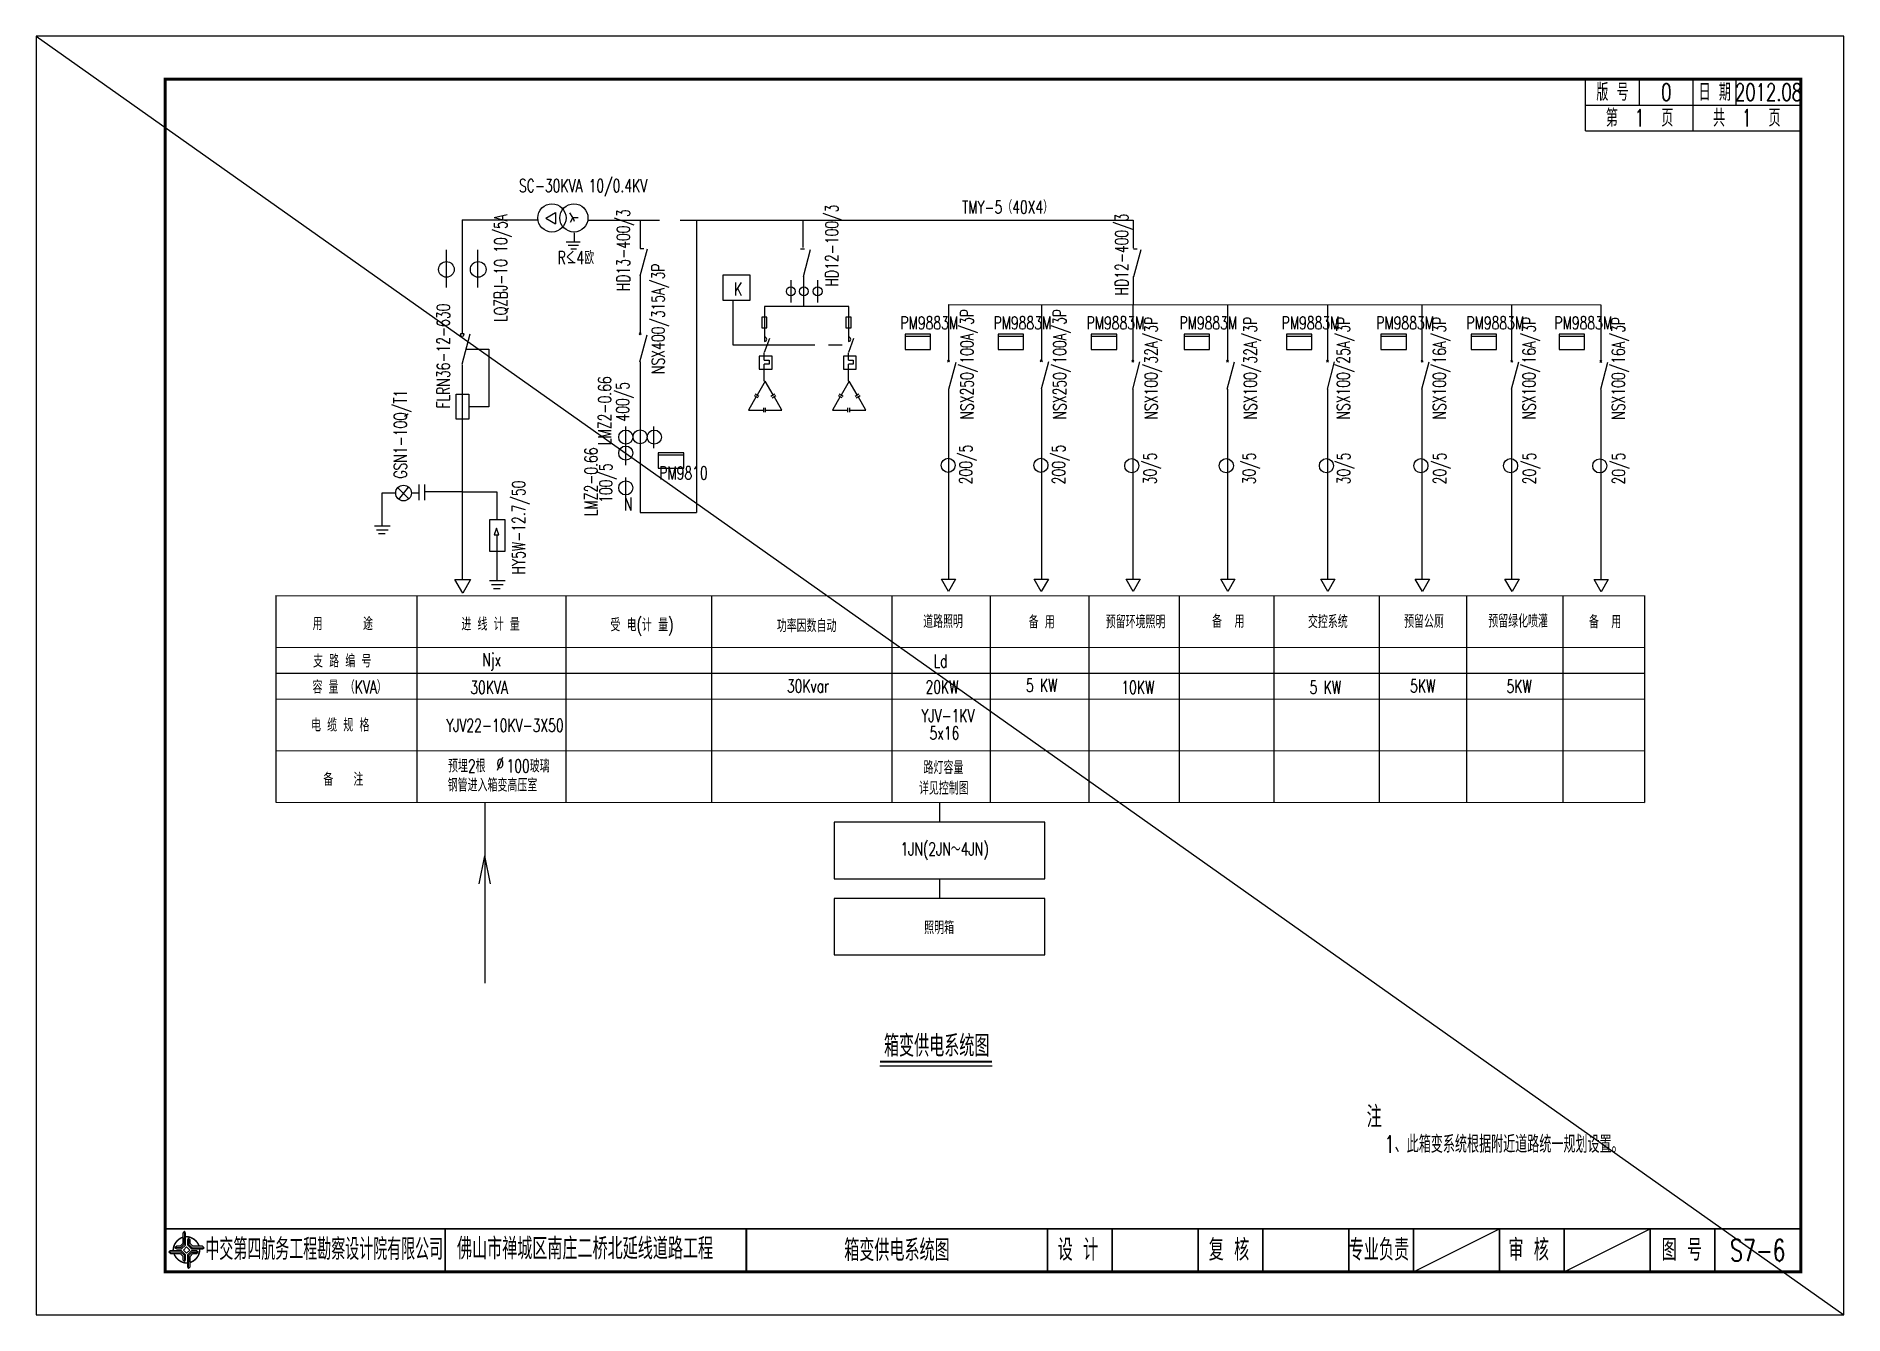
# Model space of a CAD drawing. Header units: millimetres. Extents: x 2 to 5882, y 1831 to 3462.
# Drawn here: x 2102.4 to 2522.4, y 3165.5 to 3462.5 of the extents above; entities that cross this region are included whole.
import ezdxf
from ezdxf.enums import TextEntityAlignment as Align

# ---------------------------------------------------------------- set-up
doc = ezdxf.new("R2010")
doc.units = ezdxf.units.MM
doc.linetypes.add('CENTER2', pattern=[28.575, 19.05, -3.175, 3.175, -3.175])
for name, color, linetype in [('10', 7, 'Continuous'), ('15', 15, 'Continuous'), ('16', 7, 'Continuous'), ('D', 7, 'Continuous'), ('DQ', 1, 'Continuous'), ('图框', 7, 'Continuous'), ('文字', 7, 'Continuous'), ('标注', 4, 'Continuous'), ('次轮廓线', 7, 'Continuous')]:
    doc.layers.add(name, color=color, linetype=linetype)
doc.styles.get("Standard").update_dxf_attribs({"font": 'simplex1.shx', "width": 0.7, "bigfont": 'hztxt.shx'})

msp = doc.modelspace()

# ---------------------------------------------------------------- texts
at = {"color": 7, "width": 0.7}
for s, p in [('HD12-100/3', (2288.72986, 3404.32477)), ('HD12-400/3', (2356.08989, 3402.26065))]:
    msp.add_text(s, height=3, rotation=90, dxfattribs=at).set_placement(p)
msp.add_text('%%C', height=3, dxfattribs=at).set_placement((2209.27551, 3292.00384))
at = {"width": 0.7}
for s, p in [('审 核', (2449.12764, 3180.55714)), ('专业负责', (2414.35384, 3180.55714)), ('图 号', (2484.74681, 3180.55714))]:
    msp.add_text(s, height=5, dxfattribs=at).set_placement(p, align=Align.MIDDLE_CENTER)
at = {"layer": '10', "width": 0.7}
for s, p in [('SC-30KVA 10/0.4KV', (2214.53417, 3426.22721)), ('TMY-5（40X4）', (2317.47229, 3421.24851)), ('R', (2223.49685, 3409.50822)), ('<', (2225.36177, 3409.94673)), ('4欧', (2227.8849, 3409.50822)), ('-', (2225.58117, 3408.63121)), ('PM9883M', (2303.17404, 3394.373)), ('PM9883M', (2324.7943, 3394.373)), ('PM9883M', (2346.42531, 3394.373)), ('PM9883M', (2367.99786, 3394.373)), ('PM9883M', (2391.74469, 3394.373)), ('PM9883M', (2413.72481, 3394.373)), ('PM9883M', (2434.67057, 3394.373)), ('PM9883M', (2455.11586, 3394.373)), ('PM9810', (2247.13925, 3359.50961)), ('N', (2238.90274, 3352.30135)), ('用      途', (2166.60721, 3324.49819)), ('进 线 计 量', (2201.15573, 3324.38683)), ('受 电(计 量)', (2235.79409, 3324.20228)), ('功率因数自动', (2274.44413, 3324.02558)), ('道路照明', (2308.44851, 3324.98985)), ('备 用', (2332.96992, 3324.89514)), ('预留环境照明', (2350.88477, 3324.92794)), ('备  用', (2375.58568, 3325.05121)), ('交控系统', (2397.84712, 3324.96143)), ('预留公厕', (2420.19081, 3325.00446)), ('预留绿化喷灌', (2439.74905, 3325.09535)), ('备  用', (2463.14653, 3324.93704)), ('支 路 编 号', (2166.70261, 3315.81456)), ('Njx', (2205.98578, 3316.11978)), ('Ld', (2310.85082, 3315.83792)), ('容 量 （KVA）', (2166.56864, 3309.76807)), ('30KVA', (2203.23398, 3309.692)), ('30Kvar', (2276.78627, 3310.00523)), ('20KW', (2308.99683, 3309.80897)), ('5 KW', (2332.34116, 3310.16407)), ('10KW', (2354.499, 3309.72412)), ('5 KW', (2398.26171, 3309.73513)), ('5KW', (2421.58778, 3310.05096)), ('5KW', (2443.98656, 3309.91916)), ('YJV-1KV', (2308.03591, 3303.1325)), ('电 缆 规 格', (2166.22791, 3300.94585)), ('YJV22-10KV-3X50', (2197.64091, 3300.87489)), ('5x16', (2309.91977, 3299.08597)), ('预埋2根   100玻璃', (2198.0561, 3291.45527)), ('路灯容量', (2308.55152, 3291.07756)), ('备   注', (2169.08048, 3288.33553)), ('钢管进入箱变高压室', (2197.99727, 3287.00318)), ('详见控制图', (2307.47155, 3286.27894))]:
    msp.add_text(s, height=3, dxfattribs=at).set_placement(p)
for s, p in [('LQZBJ-10 10/5A', (2211.80707, 3396.09923)), ('HD13-400/3', (2240.2625, 3403.27131)), ('NSX400/315A/3P', (2248.37531, 3384.01374)), ('FLRN36-12-630', (2198.4483, 3376.03324)), ('NSX250/100A/3P', (2320.11279, 3373.4448)), ('NSX250/100A/3P', (2341.6826, 3373.4448)), ('NSX100/32A/3P', (2362.92162, 3373.4448)), ('NSX100/32A/3P', (2385.94251, 3373.4448)), ('NSX100/25A/3P', (2407.55595, 3373.4448)), ('NSX100/16A/3P', (2429.89758, 3373.4448)), ('NSX100/16A/3P', (2450.73299, 3373.4448)), ('NSX100/16A/3P', (2471.44001, 3373.39839)), ('LMZ2-0.66', (2235.97004, 3367.51626)), ('400/5', (2240.1274, 3372.95625)), ('GSN1-10Q/T1', (2188.50199, 3359.71998)), ('LMZ2-0.66', (2232.79221, 3350.99144)), ('200/5', (2319.86182, 3358.37506)), ('200/5', (2341.43163, 3358.37506)), ('30/5', (2362.67065, 3358.37506)), ('30/5', (2385.69154, 3358.37506)), ('30/5', (2407.62459, 3358.37506)), ('20/5', (2429.96623, 3358.37506)), ('20/5', (2450.80164, 3358.37506)), ('20/5', (2471.50865, 3358.32864)), ('100/5', (2236.21993, 3354.0595)), ('HY5W-12.7/50', (2215.96436, 3337.46011))]:
    msp.add_text(s, height=3, rotation=90, dxfattribs=at).set_placement(p)
at = {"layer": '16', "width": 0.7}
for s, p in [('1JN(2JN～4JN)', (2303.16838, 3272.15723)), ('照明箱', (2308.69482, 3253.8909))]:
    msp.add_text(s, height=3, dxfattribs=at).set_placement(p)
at = {"layer": 'D', "color": 7, "linetype": 'Continuous', "width": 0.7}
msp.add_text('K', height=3, dxfattribs=at).set_placement((2264.52356, 3402.23966))
at = {"layer": '图框'}
for s, width, p in [('中交第四航务工程勘察设计院有限公司', 0.65, (2169.29445, 3180.71099)), ('佛山市禅城区南庄二桥北延线道路工程', 0.7, (2229.89249, 3180.84918)), ('复 核', 0.7, (2379.50309, 3180.55714)), ('设 计', 0.7, (2344.40828, 3180.55714))]:
    msp.add_text(s, height=5, dxfattribs=dict(at, width=width)).set_placement(p, align=Align.MIDDLE_CENTER)
at = {"layer": '文字', "width": 0.7}
for s, p in [('版 号', (2468.61361, 3449.46255)), ('0', (2481.11361, 3449.46255)), ('日 期', (2492.36361, 3449.46255)), ('2012.08', (2504.86361, 3449.46255))]:
    msp.add_text(s, height=4, dxfattribs=at).set_placement(p, align=Align.MIDDLE_CENTER)
for s, height, p in [('箱变供电系统图', 5, (2299.34913, 3225.44133)), ('注', 5, (2411.50354, 3208.95029)), ('1、此箱变系统根据附近道路统一规划设置。', 4, (2415.60742, 3203.09567, 0.01514))]:
    msp.add_text(s, height=height, dxfattribs=at).set_placement(p)

# ---------------------------------------------------------------- blocks, each defined once
blk = doc.blocks.new('series')
at = {"width": 0.75}
for tag, height, p in [('页码', 4, (-35, -19)), ('图名', 5, (-220, -282)), ('图号', 5, (-20, -282))]:
    blk.add_attdef(tag, text='', height=height, dxfattribs=at).set_placement(p, align=Align.MIDDLE_CENTER)
blk = doc.blocks.new('tb')
at = {"lineweight": -3}
h = blk.add_hatch(color=256, dxfattribs=at)
h.paths.add_polyline_path([(-1.23, -0.13), (-3.78, -0.14), (-4.14, -0.41), (-1.4, -0.44), (-0.56, -1.24), (-0.54, -2.62), (-0.27, -2.2), (-0.26, -1.06)])
h.paths.add_polyline_path([(0.13, -1.08), (0.14, -3.86), (0.41, -4.26), (0.44, -1.24), (1.25, -0.43), (2.66, -0.43), (2.26, -0.16), (1.07, -0.15)])
h.paths.add_polyline_path([(1.08, 0.3), (3.62, 0.3), (4.02, 0.56), (1.25, 0.57), (0.43, 1.39), (0.43, 2.8), (0.16, 2.41), (0.15, 1.24)])
h.paths.add_polyline_path([(-0.28, 1.21), (-0.28, 3.99), (-0.56, 4.39), (-0.57, 1.41), (-1.38, 0.6), (-2.74, 0.56), (-2.33, 0.3), (-1.2, 0.29)])
for p, q in [((-0.56, 4.39), (-0.57, 1.41)), ((-1.38, 0.6), (-2.74, 0.56)), ((-0.57, 1.41), (-1.38, 0.6)), ((0.43, 2.8), (0.43, 1.39)), ((0.43, 1.39), (1.25, 0.57)), ((1.25, 0.57), (4.02, 0.56)), ((-4.14, -0.41), (-1.4, -0.44)), ((-1.4, -0.44), (-0.56, -1.24)), ((-0.56, -1.24), (-0.54, -2.62)), ((0.41, -4.26), (0.44, -1.24)), ((0.44, -1.24), (1.25, -0.43)), ((1.25, -0.43), (2.66, -0.43))]:
    blk.add_line(p, q, dxfattribs=at)
at = {"lineweight": -3, "flags": 128}
for points in [[(-0.9, 3.99), (-0.9, 1.58), (-1.53, 0.91), (-2.34, 0.91), (-2.74, 0.56), (-2.33, 0.3), (-1.2, 0.29), (-0.28, 1.21), (-0.28, 3.99), (-0.56, 4.39)], [(-0.04, 0.77), (0.68, 0.04), (-0.04, -0.69), (-0.77, 0.05)], [(3.62, 0.92), (1.43, 0.92), (0.77, 1.54), (0.77, 2.38), (0.43, 2.8), (0.16, 2.41), (0.15, 1.24), (1.08, 0.3), (3.62, 0.3), (4.02, 0.56)], [(-3.73, -0.76), (-1.54, -0.76), (-0.89, -1.39), (-0.89, -2.21), (-0.54, -2.62), (-0.27, -2.2), (-0.26, -1.06), (-1.23, -0.13), (-3.78, -0.14), (-4.14, -0.41)], [(0.75, -3.85), (0.75, -1.43), (1.4, -0.78), (2.26, -0.78), (2.66, -0.43), (2.26, -0.16), (1.07, -0.15), (0.13, -1.08), (0.14, -3.86), (0.41, -4.26)]]:
    blk.add_lwpolyline(points, close=True, dxfattribs=at)
at = {"lineweight": -3, "const_width": 0.35, "flags": 128}
for points in [[(-0.9, 3.02, 0.324167), (-3.16, -0.14)], [(2.88, 0.92, 0.324403), (-0.24, 3.15)], [(0.75, -2.86, 0.325418), (3.02, 0.26)], [(-2.98, -0.76, 0.322976), (0.14, -2.98)]]:
    blk.add_lwpolyline(points, format="xyb", dxfattribs=at)
blk = doc.blocks.new('B')
for p, q in [((-956, 16), (-612, 221)), ((-956, 16), (-606, -179)), ((-606, -179), (-615, 218)), ((0, 0), (-104, -171)), ((2, -5), (-93, 171)), ((-5, 0), (195, -5))]:
    blk.add_line(p, q)

# ---------------------------------------------------------------- linework, layer by layer
at = {"color": 7}
for p, q in [((2227.02488, 3420.30701), (2227.02488, 3420.30701)), ((2227.02488, 3420.30701), (2227.32893, 3419.49333)), ((2228.77148, 3414.6429), (2225.49822, 3414.6429)), ((2228.40826, 3413.81326), (2225.96955, 3413.81326)), ((2227.94128, 3413.00955), (2226.56626, 3413.00955)), ((2200.96407, 3393.41608), (2201.78784, 3393.41608)), ((2242.69745, 3393.34551), (2242.466, 3393.57697)), ((2242.466, 3393.11406), (2242.69745, 3393.34551)), ((2242.69772, 3393.34536), (2242.92216, 3393.58363)), ((2242.93598, 3393.12093), (2242.69772, 3393.34536)), ((2314.3359, 3387.00634), (2314.10444, 3387.23779)), ((2314.10444, 3386.77489), (2314.3359, 3387.00634)), ((2314.33617, 3387.00619), (2314.56061, 3387.24445)), ((2314.57443, 3386.78175), (2314.33617, 3387.00619)), ((2335.90185, 3387.01912), (2335.6704, 3387.25057)), ((2335.6704, 3386.78766), (2335.90185, 3387.01912)), ((2335.90212, 3387.01897), (2336.12656, 3387.25723)), ((2336.14038, 3386.79453), (2335.90212, 3387.01897)), ((2357.15485, 3386.95911), (2356.92339, 3387.19056)), ((2356.92339, 3386.72766), (2357.15485, 3386.95911)), ((2357.15512, 3386.95896), (2357.37955, 3387.19722)), ((2357.39338, 3386.73452), (2357.15512, 3386.95896)), ((2379.1323, 3386.95911), (2378.90084, 3387.19056)), ((2378.90084, 3386.72766), (2379.1323, 3386.95911)), ((2379.13256, 3386.95896), (2379.357, 3387.19722)), ((2379.37083, 3386.73452), (2379.13256, 3386.95896)), ((2402.38418, 3386.95911), (2402.15273, 3387.19056)), ((2402.15273, 3386.72766), (2402.38418, 3386.95911)), ((2402.38445, 3386.95896), (2402.60889, 3387.19722)), ((2402.62272, 3386.73452), (2402.38445, 3386.95896)), ((2424.35272, 3386.95911), (2424.12127, 3387.19056)), ((2424.12127, 3386.72766), (2424.35272, 3386.95911)), ((2424.35299, 3386.95896), (2424.57743, 3387.19722)), ((2424.59125, 3386.73452), (2424.35299, 3386.95896)), ((2445.18813, 3386.95911), (2444.95667, 3387.19056)), ((2444.95667, 3386.72766), (2445.18813, 3386.95911)), ((2445.1884, 3386.95896), (2445.41284, 3387.19722)), ((2445.42666, 3386.73452), (2445.1884, 3386.95896)), ((2465.89515, 3386.91269), (2465.66369, 3387.14415)), ((2465.66369, 3386.68124), (2465.89515, 3386.91269)), ((2465.89542, 3386.91254), (2466.11985, 3387.1508)), ((2466.13368, 3386.6881), (2465.89542, 3386.91254)), ((2199.98548, 3373.48838), (2199.98548, 3379.3075)), ((2199.98548, 3379.3075), (2202.89503, 3379.3075)), ((2202.89503, 3379.3075), (2202.89503, 3373.48838)), ((2202.89503, 3373.48838), (2199.98548, 3373.48838)), ((2186.42217, 3357.55427), (2188.96435, 3354.96923)), ((2186.64517, 3354.88009), (2188.87516, 3357.68798)), ((2189.5331, 3356.40911), (2191.33934, 3356.40911)), ((2191.33934, 3354.67767), (2191.33934, 3358.30061)), ((2192.65697, 3354.67767), (2192.65697, 3358.30061)), ((2201.37368, 3356.65271), (2192.65697, 3356.65271)), ((2181.01381, 3348.72322), (2184.65076, 3348.72322)), ((2181.41738, 3347.8014), (2184.12706, 3347.8014)), ((2181.93625, 3346.90838), (2183.46405, 3346.90838)), ((2201.49282, 3333.09695), (2199.67435, 3336.24664)), ((2199.67435, 3336.24664), (2203.31129, 3336.24664)), ((2203.31129, 3336.24664), (2201.49282, 3333.09695)), ((2207.72594, 3336.01751), (2211.36288, 3336.01751)), ((2208.1295, 3335.09569), (2210.83919, 3335.09569)), ((2314.34799, 3333.46709), (2312.71136, 3336.30181)), ((2312.71136, 3336.30181), (2315.98461, 3336.30181)), ((2315.98461, 3336.30181), (2314.34799, 3333.46709)), ((2335.89978, 3333.47249), (2334.26315, 3336.30721)), ((2334.26315, 3336.30721), (2337.53641, 3336.30721)), ((2337.53641, 3336.30721), (2335.89978, 3333.47249)), ((2355.60137, 3336.30721), (2358.87463, 3336.30721)), ((2357.238, 3333.47249), (2355.60137, 3336.30721)), ((2358.87463, 3336.30721), (2357.238, 3333.47249)), ((2379.21545, 3333.47249), (2377.57882, 3336.30721)), ((2377.57882, 3336.30721), (2380.85208, 3336.30721)), ((2380.85208, 3336.30721), (2379.21545, 3333.47249)), ((2402.46734, 3333.47249), (2400.83071, 3336.30721)), ((2400.83071, 3336.30721), (2404.10396, 3336.30721)), ((2404.10396, 3336.30721), (2402.46734, 3333.47249)), ((2424.43587, 3333.47249), (2422.79924, 3336.30721)), ((2422.79924, 3336.30721), (2426.0725, 3336.30721)), ((2426.0725, 3336.30721), (2424.43587, 3333.47249)), ((2445.27128, 3333.47249), (2443.63465, 3336.30721)), ((2443.63465, 3336.30721), (2446.90791, 3336.30721)), ((2446.90791, 3336.30721), (2445.27128, 3333.47249)), ((2465.9783, 3333.42607), (2464.34167, 3336.26079)), ((2464.34167, 3336.26079), (2467.61493, 3336.26079)), ((2467.61493, 3336.26079), (2465.9783, 3333.42607)), ((2208.64838, 3334.20267), (2210.17618, 3334.20267))]:
    msp.add_line(p, q, dxfattribs=at)
for p, q in [((2227.33149, 3416.78587), (2227.33149, 3414.6429)), ((2242.67493, 3406.76953), (2244.36929, 3413.09297)), ((2242.68928, 3413.17717), (2243.56504, 3413.17717)), ((2279.9819, 3413.028), (2280.85766, 3413.028)), ((2280.6118, 3406.60786), (2282.30952, 3412.9438)), ((2357.28519, 3413.028), (2358.16095, 3413.028)), ((2357.39801, 3406.62036), (2359.09237, 3412.9438)), ((2201.30902, 3386.28129), (2203.19164, 3393.30733)), ((2242.626, 3386.78041), (2244.32036, 3393.10385)), ((2310.17628, 3393.26213), (2304.26626, 3393.26213)), ((2304.26626, 3393.26213), (2304.26626, 3389.6738)), ((2310.17628, 3392.68662), (2304.26626, 3392.68662)), ((2304.26626, 3389.6738), (2310.17628, 3389.6738)), ((2310.17628, 3389.6738), (2310.17628, 3393.26213)), ((2331.79654, 3393.26213), (2325.88651, 3393.26213)), ((2325.88651, 3393.26213), (2325.88651, 3389.6738)), ((2331.79654, 3392.68662), (2325.88651, 3392.68662)), ((2325.88651, 3389.6738), (2331.79654, 3389.6738)), ((2331.79654, 3389.6738), (2331.79654, 3393.26213)), ((2347.51752, 3393.26213), (2347.51752, 3389.6738)), ((2353.42754, 3393.26213), (2347.51752, 3393.26213)), ((2353.42754, 3392.68662), (2347.51752, 3392.68662)), ((2347.51752, 3389.6738), (2353.42754, 3389.6738)), ((2353.42754, 3389.6738), (2353.42754, 3393.26213)), ((2375.0001, 3393.26213), (2369.09007, 3393.26213)), ((2369.09007, 3393.26213), (2369.09007, 3389.6738)), ((2375.0001, 3392.68662), (2369.09007, 3392.68662)), ((2369.09007, 3389.6738), (2375.0001, 3389.6738)), ((2375.0001, 3389.6738), (2375.0001, 3393.26213)), ((2392.83691, 3393.26213), (2392.83691, 3389.6738)), ((2398.74693, 3393.26213), (2392.83691, 3393.26213)), ((2398.74693, 3392.68662), (2392.83691, 3392.68662)), ((2392.83691, 3389.6738), (2398.74693, 3389.6738)), ((2398.74693, 3389.6738), (2398.74693, 3393.26213)), ((2414.81702, 3393.26213), (2414.81702, 3389.6738)), ((2420.72705, 3393.26213), (2414.81702, 3393.26213)), ((2420.72705, 3392.68662), (2414.81702, 3392.68662)), ((2414.81702, 3389.6738), (2420.72705, 3389.6738)), ((2420.72705, 3389.6738), (2420.72705, 3393.26213)), ((2441.67281, 3393.26213), (2435.76278, 3393.26213)), ((2435.76278, 3393.26213), (2435.76278, 3389.6738)), ((2441.67281, 3392.68662), (2435.76278, 3392.68662)), ((2435.76278, 3389.6738), (2441.67281, 3389.6738)), ((2441.67281, 3389.6738), (2441.67281, 3393.26213)), ((2456.20807, 3393.26213), (2456.20807, 3389.6738)), ((2462.1181, 3393.26213), (2456.20807, 3393.26213)), ((2462.1181, 3392.68662), (2456.20807, 3392.68662)), ((2456.20807, 3389.6738), (2462.1181, 3389.6738)), ((2462.1181, 3389.6738), (2462.1181, 3393.26213)), ((2314.40974, 3380.45101), (2316.1041, 3386.77445)), ((2335.92429, 3380.57604), (2337.61866, 3386.89948)), ((2357.12992, 3380.48546), (2358.82428, 3386.8089)), ((2379.10737, 3380.48546), (2380.80173, 3386.8089)), ((2402.35925, 3380.48546), (2404.05362, 3386.8089)), ((2424.32779, 3380.48546), (2426.02215, 3386.8089)), ((2445.1632, 3380.48546), (2446.85756, 3386.8089)), ((2465.87022, 3380.43904), (2467.56458, 3386.76249)), ((2252.83046, 3365.68274), (2246.92043, 3365.68274)), ((2246.92043, 3365.68274), (2246.92043, 3362.09441)), ((2252.83046, 3365.10724), (2246.92043, 3365.10724)), ((2252.83046, 3362.09441), (2252.83046, 3365.68274)), ((2246.92043, 3362.09441), (2252.83046, 3362.09441)), ((2209.35179, 3348.1945), (2208.78807, 3346.65813)), ((2209.83863, 3346.65813), (2209.35179, 3348.1945)), ((2208.78807, 3346.65813), (2209.83863, 3346.65813)), ((2298.38949, 3223.26626), (2324.45382, 3223.26626)), ((2422.36361, 3175.46255), (2442.36361, 3185.46255)), ((2457.36361, 3175.46255), (2477.36361, 3185.46255))]:
    msp.add_line(p, q)
at = {"color": 3}
for p, q in [((2158.05958, 3332.51628), (2476.05727, 3332.47074)), ((2158.05958, 3332.51628), (2158.05958, 3284.51628)), ((2190.79212, 3332.51628), (2190.79212, 3284.51159)), ((2225.45531, 3332.28096), (2225.45531, 3284.50663)), ((2259.25903, 3332.5627), (2259.25903, 3284.50179)), ((2301.13463, 3332.5627), (2301.13463, 3284.49579)), ((2324.04741, 3332.5627), (2324.04741, 3284.49251)), ((2346.96019, 3332.5627), (2346.96019, 3284.48923)), ((2346.96019, 3332.5627), (2346.96019, 3284.48923)), ((2367.96019, 3332.5627), (2367.96019, 3284.48622)), ((2389.96019, 3332.5627), (2389.96019, 3284.48307)), ((2414.39303, 3332.5627), (2414.39303, 3284.47957)), ((2434.70196, 3332.5627), (2434.70196, 3284.47666)), ((2457.04138, 3332.5627), (2457.04138, 3284.47347)), ((2476.05727, 3332.5627), (2476.05727, 3284.47074)), ((2158.05786, 3320.51628), (2476.05727, 3320.47074)), ((2158.057, 3314.51628), (2476.05727, 3314.47074)), ((2158.05614, 3308.51628), (2476.05727, 3308.47074)), ((2158.05442, 3296.51628), (2476.05727, 3296.47074)), ((2158.0527, 3284.51628), (2476.05727, 3284.47074))]:
    msp.add_line(p, q, dxfattribs=at)
msp.add_lwpolyline([(2522.36361, 3165.46255), (2522.36361, 3462.46255), (2102.36361, 3462.46255), (2102.36361, 3165.46255)], close=True)
for points, const_width in [([(2512.36361, 3452.46255), (2132.36361, 3452.46255), (2132.36361, 3175.46255), (2512.36361, 3175.46255), (2512.36361, 3452.46255)], 0.7), ([(2298.38774, 3224.26626), (2324.45382, 3224.26626)], 0.4), ([(2132.36361, 3185.46255), (2512.36361, 3185.46255)], 0.4), ([(2407.36361, 3175.46255), (2407.36361, 3185.46255)], 0.4), ([(2422.36361, 3175.46255), (2422.36361, 3185.46255)], 0.4), ([(2442.36361, 3175.46255), (2442.36361, 3185.46255)], 0.4), ([(2457.36361, 3175.46255), (2457.36361, 3185.46255)], 0.4), ([(2477.36361, 3175.46255), (2477.36361, 3185.46255)], 0.4), ([(2492.36361, 3175.46255), (2492.36361, 3185.46255)], 0.4)]:
    msp.add_lwpolyline(points, dxfattribs=dict(const_width=const_width))
at = {"color": 7}
for centre, radius in [((2222.19967, 3420.24256), 3.27325), ((2227.30468, 3420.24256), 3.27325), ((2197.68532, 3408.2817), 1.81847), ((2205.06488, 3408.2817), 1.81847), ((2201.35472, 3393.06557), 0.36369), ((2239.34412, 3369.33282), 1.63663), ((2242.67357, 3369.39764), 1.63663), ((2245.98572, 3369.33282), 1.63663), ((2239.34412, 3365.62568), 1.63663), ((2314.25915, 3362.7808), 1.63663), ((2335.81726, 3362.7808), 1.63663), ((2356.90768, 3362.69444), 1.63663), ((2378.88513, 3362.69444), 1.63663), ((2402.13702, 3362.69444), 1.63663), ((2424.10556, 3362.69444), 1.63663), ((2444.94096, 3362.69444), 1.63663), ((2465.64798, 3362.64802), 1.63663), ((2187.71556, 3356.35089), 1.81847), ((2239.34412, 3357.53615), 1.63663)]:
    msp.add_circle(centre, radius, dxfattribs=at)
at = {"color": 1}
for centre in [(2277.69979, 3403.19061), (2280.72698, 3403.19061), (2283.91896, 3403.19061)]:
    msp.add_circle(centre, 1.03473, dxfattribs=at)
at = {"layer": '15', "color": 1}
for p, q in [((2201.35104, 3419.83001), (2201.35104, 3393.43404)), ((2201.35104, 3419.83001), (2218.9504, 3419.83001)), ((2209.08068, 3419.83001), (2218.9504, 3419.83001)), ((2230.48888, 3419.75252), (2247.19293, 3419.75252)), ((2242.69997, 3419.75252), (2242.69997, 3413.17717)), ((2252.03046, 3419.75252), (2357.27822, 3419.75252)), ((2255.79299, 3419.75252), (2255.79299, 3351.79857)), ((2357.27822, 3419.75252), (2357.27822, 3413.20601)), ((2197.68532, 3404.07004), (2197.68532, 3412.79872)), ((2204.95922, 3404.07004), (2204.95922, 3412.79872)), ((2242.69997, 3406.863), (2242.69997, 3393.36606)), ((2357.27822, 3406.65951), (2357.27822, 3400.113)), ((2314.34055, 3400.113), (2465.88968, 3400.06658)), ((2314.34055, 3400.113), (2314.34055, 3387.01998)), ((2335.91036, 3400.113), (2335.91036, 3387.01998)), ((2357.14938, 3400.113), (2357.14938, 3387.01998)), ((2379.12683, 3400.113), (2379.12683, 3387.01998)), ((2402.37872, 3400.113), (2402.37872, 3387.01998)), ((2424.34725, 3400.113), (2424.34725, 3387.01998)), ((2445.18266, 3400.113), (2445.18266, 3387.01998)), ((2465.88968, 3400.06658), (2465.88968, 3386.97356)), ((2201.35104, 3386.16014), (2201.35104, 3336.24664)), ((2242.69997, 3386.81956), (2242.69997, 3351.79857)), ((2314.34055, 3380.47347), (2314.34055, 3336.30181)), ((2335.91036, 3380.47347), (2335.91036, 3336.30721)), ((2357.14938, 3380.47347), (2357.14938, 3336.30721)), ((2379.12683, 3380.47347), (2379.12683, 3336.30721)), ((2402.37872, 3380.47347), (2402.37872, 3336.30721)), ((2424.34725, 3380.47347), (2424.34725, 3336.30721)), ((2445.18266, 3380.47347), (2445.18266, 3336.30721)), ((2465.88968, 3380.42705), (2465.88968, 3336.26079)), ((2239.34412, 3362.8422), (2239.34412, 3371.7845)), ((2245.89063, 3366.74688), (2245.89063, 3371.7845)), ((2201.37368, 3356.65271), (2209.36427, 3356.65271)), ((2209.36427, 3356.65271), (2209.36427, 3350.14908)), ((2239.34412, 3354.95021), (2239.34412, 3359.98783)), ((2242.69997, 3351.79857), (2255.79299, 3351.79857)), ((2207.65931, 3350.14908), (2207.65931, 3342.87518)), ((2211.29626, 3350.14908), (2207.65931, 3350.14908)), ((2211.29626, 3342.87518), (2211.29626, 3350.14908)), ((2209.36427, 3346.65813), (2209.36427, 3336.01751)), ((2207.65931, 3342.87518), (2211.29626, 3342.87518)), ((2206.63371, 3284.50932), (2206.63371, 3242.46593)), ((2312.22306, 3284.4942), (2312.22306, 3279.87871)), ((2312.22306, 3284.4942), (2312.22306, 3279.87871)), ((2205.30446, 3265.56395), (2206.63371, 3272.10589)), ((2207.96296, 3265.56395), (2206.63371, 3272.10589)), ((2312.22306, 3266.76838), (2312.22306, 3262.15289)), ((2312.22306, 3266.76838), (2312.22306, 3262.15289))]:
    msp.add_line(p, q, dxfattribs=at)
at = {"layer": '15', "color": 7}
for points in [[(2287.75592, 3266.76838), (2336.69019, 3266.76838), (2336.69019, 3279.87871), (2287.75592, 3279.87871)], [(2287.75592, 3249.04255), (2336.69019, 3249.04255), (2336.69019, 3262.15289), (2287.75592, 3262.15289)]]:
    msp.add_lwpolyline(points, close=True, dxfattribs=at)
at = {"layer": 'D', "color": 1, "linetype": 'Continuous'}
for p, q in [((2280.54146, 3413.337), (2280.54146, 3419.75252)), ((2280.6118, 3406.60786), (2280.6118, 3399.67388)), ((2291.1666, 3399.67388), (2271.58441, 3399.67388)), ((2271.52794, 3387.24324), (2271.52794, 3388.89517)), ((2271.52794, 3387.24324), (2272.63912, 3387.24324)), ((2271.52794, 3382.30629), (2271.52794, 3386.2551)), ((2272.63912, 3386.2551), (2271.52794, 3386.2551)), ((2272.63912, 3387.24324), (2272.63912, 3386.2551)), ((2291.07164, 3387.24324), (2291.07164, 3388.89517)), ((2291.07164, 3387.24324), (2292.18282, 3387.24324)), ((2291.07164, 3382.30629), (2291.07164, 3386.2551)), ((2292.18282, 3386.2551), (2291.07164, 3386.2551)), ((2292.18282, 3387.24324), (2292.18282, 3386.2551))]:
    msp.add_line(p, q, dxfattribs=at)
for points in [[(2261.92472, 3401.12498), (2268.29005, 3401.12498), (2268.29005, 3406.92797), (2261.92472, 3406.92797)], [(2270.97369, 3394.74679), (2272.14597, 3394.74679), (2272.14597, 3397.2249), (2270.97369, 3397.2249)], [(2290.51739, 3394.74679), (2291.68967, 3394.74679), (2291.68967, 3397.2249), (2290.51739, 3397.2249)], [(2270.37066, 3385.09258), (2273.33711, 3385.09258), (2273.33711, 3388.11513), (2270.37066, 3388.11513)], [(2289.91436, 3385.09258), (2292.88081, 3385.09258), (2292.88081, 3388.11513), (2289.91436, 3388.11513)]]:
    msp.add_lwpolyline(points, close=True, dxfattribs=at)
at = {"layer": 'DQ'}
for p, q in [((2277.69557, 3405.76789), (2277.69557, 3400.59425)), ((2283.92317, 3405.76789), (2283.92317, 3400.59425)), ((2271.58441, 3399.67388), (2271.58441, 3391.53196)), ((2291.12811, 3399.67388), (2291.12811, 3391.53196)), ((2272.73682, 3392.24293), (2271.54295, 3388.95758)), ((2292.28052, 3392.24293), (2291.08665, 3388.95758)), ((2271.73244, 3382.35089), (2269.86406, 3379.11476)), ((2273.5928, 3379.12865), (2271.73244, 3382.35089)), ((2291.27614, 3382.35089), (2289.40776, 3379.11476)), ((2293.1365, 3379.12865), (2291.27614, 3382.35089)), ((2269.64252, 3378.73105), (2267.85221, 3375.63014)), ((2269.15119, 3379.01472), (2270.04728, 3378.49736)), ((2269.38825, 3379.38947), (2270.28435, 3378.8721)), ((2269.79232, 3378.99052), (2269.77069, 3378.98033)), ((2269.77069, 3378.98033), (2269.77069, 3378.98033)), ((2273.09141, 3378.83917), (2273.98751, 3379.35653)), ((2273.35002, 3378.46443), (2274.24612, 3378.98179)), ((2275.61266, 3375.63014), (2273.81972, 3378.73561)), ((2289.18622, 3378.73105), (2287.39591, 3375.63014)), ((2288.69488, 3379.01472), (2289.59098, 3378.49736)), ((2288.93195, 3379.38947), (2289.82805, 3378.8721)), ((2289.33602, 3378.99052), (2289.31438, 3378.98033)), ((2289.31438, 3378.98033), (2289.31438, 3378.98033)), ((2292.6351, 3378.83917), (2293.5312, 3379.35653)), ((2292.89372, 3378.46443), (2293.78982, 3378.98179)), ((2295.15636, 3375.63014), (2293.36342, 3378.73561)), ((2267.85221, 3375.63014), (2271.39666, 3375.63014)), ((2271.39666, 3375.13577), (2271.39666, 3376.1705)), ((2271.84925, 3375.11424), (2271.84925, 3376.14897)), ((2271.84925, 3375.63014), (2275.61266, 3375.63014)), ((2287.39591, 3375.63014), (2290.94036, 3375.63014)), ((2290.94036, 3375.13577), (2290.94036, 3376.1705)), ((2291.39295, 3375.11424), (2291.39295, 3376.14897)), ((2291.39295, 3375.63014), (2295.15636, 3375.63014))]:
    msp.add_line(p, q, dxfattribs=at)
at = {"layer": 'DQ', "color": 3, "linetype": 'CENTER2'}
for p, q in [((2264.25625, 3401.12498), (2264.25625, 3390.74682)), ((2264.25625, 3390.74682), (2291.03585, 3390.74682))]:
    msp.add_line(p, q, dxfattribs=at)
at = {"layer": 'DQ', "color": 0, "linetype": 'Continuous'}
for p, q in [((2202.25033, 3389.79431), (2207.5371, 3389.79431)), ((2207.5371, 3389.79431), (2207.5371, 3376.35653)), ((2207.5371, 3376.35653), (2202.89503, 3376.35653)), ((2185.89798, 3356.29387), (2182.65215, 3356.29387)), ((2182.65215, 3356.29387), (2182.65215, 3348.72322))]:
    msp.add_line(p, q, dxfattribs=at)
at = {"layer": 'DQ'}
for centre in [(2271.57702, 3392.06145), (2291.12072, 3392.06145)]:
    msp.add_arc(centre, 0.51736, 270.8184774, 89.1815226, dxfattribs=at)
at = {"layer": '图框', "const_width": 0.4}
for points in [[(2197.36361, 3185.46255), (2197.36361, 3175.46255)], [(2267.36361, 3175.46255), (2267.36361, 3185.46255)], [(2337.36361, 3175.46255), (2337.36361, 3185.46255)], [(2352.36361, 3175.46255), (2352.36361, 3185.46255)], [(2372.36361, 3175.46255), (2372.36361, 3185.46255)], [(2387.36361, 3175.46255), (2387.36361, 3185.46255)], [(2407.36361, 3175.46255), (2407.36361, 3185.46255)]]:
    msp.add_lwpolyline(points, dxfattribs=at)
at = {"layer": '标注'}
msp.add_line((2102.36361, 3462.46255), (2522.36361, 3165.46255), dxfattribs=at)
at = {"layer": '次轮廓线'}
for p, q in [((2462.36361, 3440.46255), (2462.36361, 3452.46255)), ((2474.86361, 3446.46255), (2474.86361, 3452.46255)), ((2487.36361, 3446.46255), (2487.36361, 3452.46255)), ((2497.36361, 3446.46255), (2497.36361, 3452.46255)), ((2462.36361, 3446.46255), (2512.36361, 3446.46255)), ((2487.36361, 3440.46255), (2487.36361, 3446.46255)), ((2462.36361, 3440.46255), (2512.36361, 3440.46255))]:
    msp.add_line(p, q, dxfattribs=at)

# ---------------------------------------------------------------- block references
ref = msp.add_blockref('series', (2522.36361, 3462.46255))
ref.add_attrib('页码', '第  1  页    共  1  页', dxfattribs={"height": 4, "width": 0.7}).set_placement((2487.36361, 3443.46255), align=Align.MIDDLE_CENTER)
ref.add_attrib('图名', '箱变供电系统图', dxfattribs={"height": 5, "width": 0.7}).set_placement((2302.36361, 3180.46255), align=Align.MIDDLE_CENTER)
ref.add_attrib('图号', 'S7-6', dxfattribs={"height": 5, "width": 0.7}).set_placement((2502.36361, 3180.46255), align=Align.MIDDLE_CENTER)
at = {"color": 7, "xscale": -0.006546508477185853, "yscale": 0.00654650848446181, "zscale": 0.006546508480512, "rotation": 180}
msp.add_blockref('B', (2227.02488, 3420.30701), dxfattribs=at)
at = {"lineweight": -3}
msp.add_blockref('tb', (2137.35934, 3180.46789), dxfattribs=at)

msp.set_redraw_order([(e.dxf.handle, doc.entitydb.next_handle()) for e in msp.query("TEXT MTEXT ATTDEF DIMENSION ARC_DIMENSION")])  # texts and dimensions are drawn at this point

doc.saveas('drawing.dxf')
